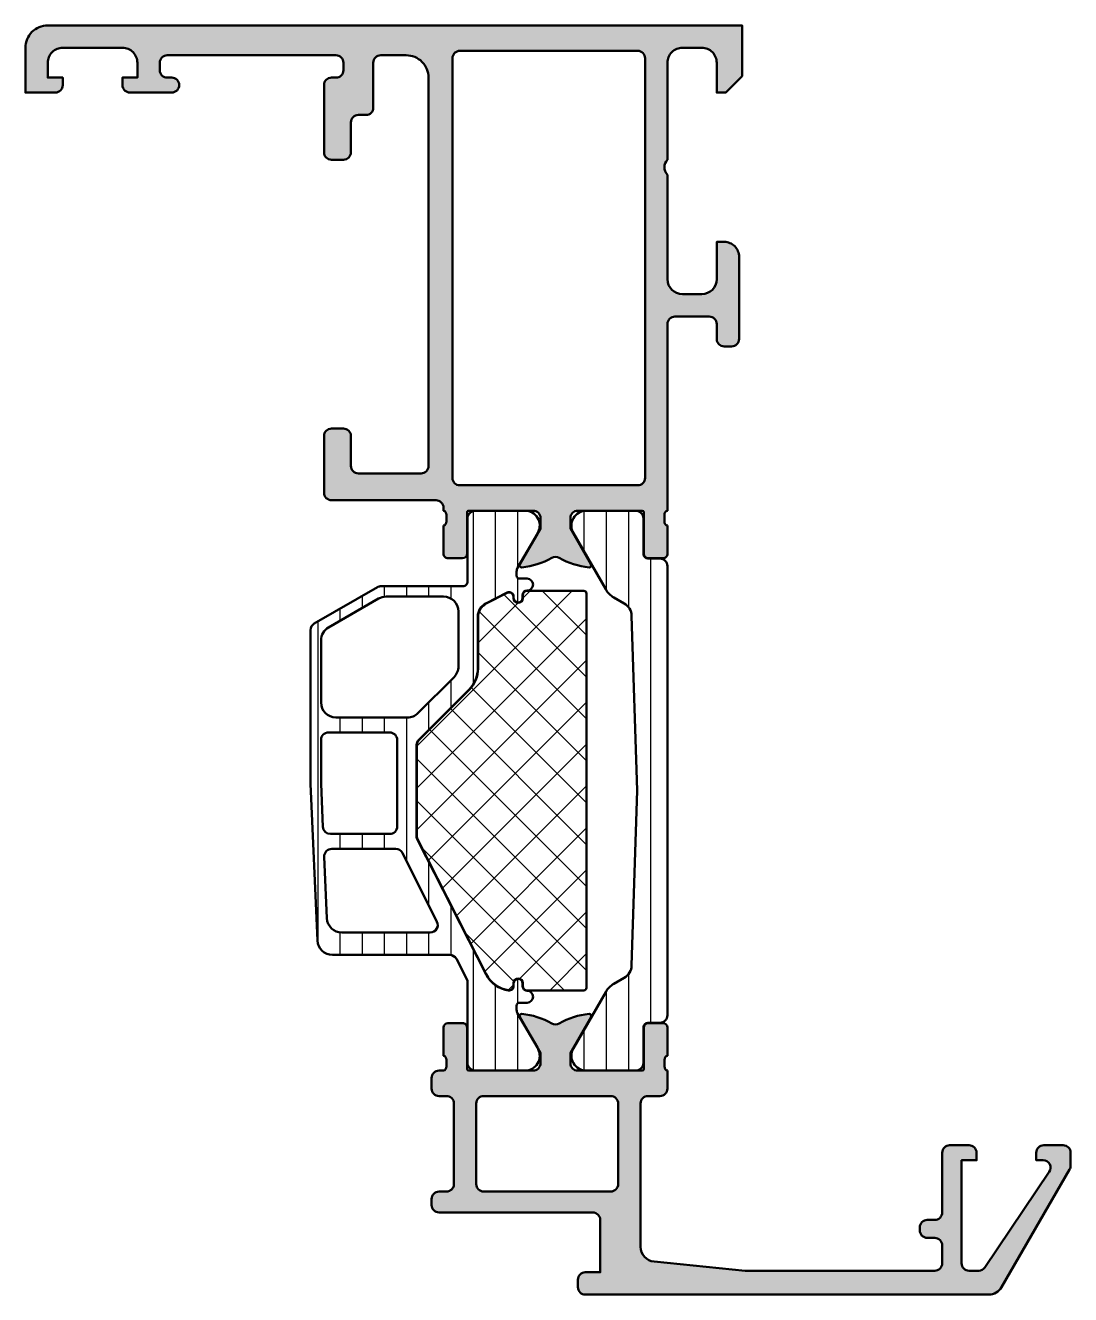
# Model space of a CAD drawing. Extents: x -30 to 40, y 10 to 95.
import ezdxf

# ---------------------------------------------------------------- set-up
doc = ezdxf.new("R2010")
doc.units = 0
for name, color, linetype, lineweight in [('0S-Alu contour', 7, 'Continuous', 50), ('0S-Alu hatch', 252, 'Continuous', 25), ('0S-Plastic contour', 254, 'Continuous', 50), ('0S-Plastic hatch', 253, 'Continuous', 25), ('0S-PT contour', 91, 'Continuous', 50), ('0S-PT hatch', 103, 'Continuous', 25)]:
    doc.layers.add(name, color=color, linetype=linetype, lineweight=lineweight)
pattern_1 = [(90, (0, 0), (-1.4859, 0), [])]

# ---------------------------------------------------------------- blocks, each defined once
blk = doc.blocks.new('357080__663EEDF9_EFBB_492A_9E53_BEB031A4C870_')
at = {"layer": '0S-Alu hatch'}
h = blk.add_hatch(color=256, dxfattribs=at)
edge = h.paths.add_edge_path()
edge.add_line((17.99993896484376, 91.60009765625), (18, 95))
edge.add_line((18, 95), (-28.49999999763713, 94.99990817913694))
edge.add_arc((-28.50008418910572, 93.49999237060553), 1.499915810894279, 89.99678394227956, 180.0032160576674)
edge.add_line((-29.99999999763713, 93.49990817913694), (-29.99999999763713, 90.49990817913692))
edge.add_line((-29.99999999763713, 90.49990817913692), (-27.99999999763713, 90.49990817913692))
edge.add_arc((-28.00009451804033, 91.00000269954015), 0.500094529335613, 270.0108291930736, 359.9891708069433)
edge.add_line((-27.49999999763713, 90.99990817913708), (-27.49999999763713, 91.49990817913694))
edge.add_line((-27.49999999763713, 91.49990817913694), (-28.49999999763713, 91.49990817913694))
edge.add_line((-28.49999999763713, 91.49990817913694), (-28.49999999763713, 92.49990817913694))
edge.add_ellipse((-27.50009450122691, 92.50000268272672), major_axis=(-0.9999055008761075, 0), ratio=1, start_angle=-90.00541516857982, end_angle=0.005415168572710627, ccw=False)
edge.add_line((-27.49999999763713, 93.49990817913694), (-23.49999999763713, 93.49990817913694))
edge.add_ellipse((-23.49988138163465, 92.50002679513942), major_axis=(-0.9998813910332309, 0), ratio=1, start_angle=179.9932029974838, end_angle=270.0067970025263, ccw=False)
edge.add_line((-22.49999999763713, 92.4999081791371), (-22.49999999763713, 91.49990817913694))
edge.add_line((-22.49999999763713, 91.49990817913694), (-23.49999999763713, 91.49990817913694))
edge.add_line((-23.49999999763713, 91.49990817913694), (-23.49999999763713, 90.99990817913694))
edge.add_arc((-22.99988527916594, 91.00002289760813), 0.5001147316285043, 180.0131427528586, 269.9868572472002)
edge.add_line((-22.99999999763713, 90.49990817913692), (-20.19998168709026, 90.49990817913692))
edge.add_arc((-20.19998168709026, 90.99990817913694), 0.5, 270, 450)
edge.add_line((-20.19998168709026, 91.49990817913694), (-20.49999999763713, 91.49990817913694))
edge.add_ellipse((-20.49988527916594, 92.00002289760813), major_axis=(-0.5001147316285043, 0), ratio=1, start_angle=0.013142752858698259, end_angle=89.98685724720019, ccw=False)
edge.add_line((-20.99999999763713, 91.99990817913691), (-20.99999999763713, 92.49990817913694))
edge.add_ellipse((-20.50015537842809, 92.5000635599279), major_axis=(-0.4998446433597374, 0), ratio=1, start_angle=-90.01781086143649, end_angle=0.01781086143569155, ccw=False)
edge.add_line((-20.49999999763713, 92.99990817913692), (-9.200042722246508, 92.99990817913692))
edge.add_ellipse((-9.199813215897677, 92.50013768548575), major_axis=(-0.4997705463485197, 0), ratio=1, start_angle=179.9736884341791, end_angle=270.02631156581293, ccw=False)
edge.add_line((-8.70004272224651, 92.49990817913687), (-8.700042722246508, 91.99990817913692))
edge.add_ellipse((-9.200063043081563, 91.99992849997199), major_axis=(-0.5000203212479751, 0), ratio=1, start_angle=90.00232850153418, end_angle=179.9976714983276, ccw=False)
edge.add_line((-9.200042722246508, 91.49990817913694), (-9.500061032793383, 91.49990817913694))
edge.add_arc((-9.500155439087322, 91.00006360533763), 0.4998445827146277, 89.9891784718262, 180.0178160688097)
edge.add_line((-9.999999997637135, 90.99990817913692), (-9.999999997637133, 86.49989292034788))
edge.add_arc((-9.500014155723434, 86.49988639149828), 0.4999858419563255, 179.9992518277727, 270.0016224431236)
edge.add_line((-9.499999997637133, 85.9999005497424), (-8.700042722246508, 85.9999005497424))
edge.add_arc((-8.700059217986293, 86.49991704579212), 0.5000164963218107, 270.0018902101767, 359.9972355189024)
edge.add_line((-8.2000427222465, 86.49989292034756), (-8.200042722246508, 88.49990817913694))
edge.add_ellipse((-7.700177704008837, 88.50004316089927), major_axis=(-0.4998650364626667, 0), ratio=1, start_angle=-90.01547194707081, end_angle=0.015471947081721282, ccw=False)
edge.add_line((-7.700042722246507, 88.99990817913694), (-7.200012204668382, 88.99990817913694))
edge.add_arc((-7.200032525503438, 89.49992849997199), 0.500020321247968, 270.0023285015342, 359.9976714983276)
edge.add_line((-6.700012204668389, 89.49990817913572), (-6.700012204668382, 92.49990817913694))
edge.add_ellipse((-6.200147186430712, 92.50004316089927), major_axis=(-0.4998650364626667, 0), ratio=1, start_angle=-90.01547194706922, end_angle=0.015471947081721282, ccw=False)
edge.add_line((-6.200012204668396, 92.99990817913692), (-4.499996182939867, 92.99990817913692))
edge.add_ellipse((-4.499899841345204, 91.5000045207316), major_axis=(-1.499903661499443, 0), ratio=1, start_angle=179.9963197858452, end_angle=270.0036802142106, ccw=False)
edge.add_line((-2.99999618293986, 91.49990817913837), (-2.999996182939867, 65.4999005497424))
edge.add_ellipse((-3.500022862970183, 65.49992722977272), major_axis=(-0.5000266807421027, 0), ratio=1, start_angle=90.00305714313657, end_angle=179.9969428567592, ccw=False)
edge.add_line((-3.499996182939867, 64.9999005497424), (-7.700042722246507, 64.9999005497424))
edge.add_ellipse((-7.700000722760563, 65.49994254922835), major_axis=(-0.500042001249753, 0), ratio=1, start_angle=0.004812382311115471, end_angle=89.99518761767382, ccw=False)
edge.add_line((-8.200042722246508, 65.49990054974253), (-8.200042722246508, 67.4999005497424))
edge.add_arc((-8.700022194578928, 67.49992107741), 0.4999794727538225, 359.9976476058527, 450.0023523940081)
edge.add_line((-8.700042722246508, 67.9999005497424), (-9.499999997637133, 67.9999005497424))
edge.add_arc((-9.500010317747673, 67.49991086985295), 0.4999896799959595, 89.99881737803445, 180.0011826222798)
edge.add_line((-9.999999997637126, 67.49990054974235), (-9.999999997637133, 63.69991275677366))
edge.add_arc((-9.50001031774768, 63.69990243666311), 0.4999896799959595, 179.9988173777201, 270.0011826219663)
edge.add_line((-9.499999997637133, 63.19991275677366), (-2.500171659829, 63.19991275677366))
edge.add_ellipse((-2.500158776199356, 62.69987223396504), major_axis=(-0.5000405229745924, 0), ratio=1, start_angle=179.9993980356912, end_angle=270.0014762355641, ccw=False)
edge.add_line((-2.000118253252361, 62.69986698040971), (-2.000118253252367, 62.49986240276975))
edge.add_ellipse((-2.078954699795417, 62.23234181077662), major_axis=(-0.2788950563274364, 0), ratio=1, start_angle=178.8354106259016, end_angle=253.5801235805065, ccw=False)
edge.add_line((-1.800117253252368, 62.22667340277824), (-1.800117253252352, 61.77307940277827))
edge.add_ellipse((-2.078985348895542, 61.7674187433012), major_axis=(-0.2789255417371719, 0), ratio=1, start_angle=106.42459455535499, end_angle=181.1628700728875, ccw=False)
edge.add_line((-2.000118253252367, 61.49987540277823), (-2.000118253252367, 59.61986440276977))
edge.add_arc((-1.700118253252341, 59.61986440276977), 0.3000000000000256, 180, 270.0000000000013)
edge.add_line((-1.700118253252334, 59.31986440276974), (-0.7201439342095739, 59.31986440276975))
edge.add_arc((-0.7201439342095739, 59.61986440276975), 0.3000000000000043, 270, 360)
edge.add_line((-0.4201439342095697, 59.61986440276975), (-0.4201439342095768, 62.37986240276975))
edge.add_ellipse((-0.3001439342095864, 62.37986240276975), major_axis=(-0.1199999999999903, 0), ratio=1, start_angle=269.9999999999932, end_angle=360, ccw=False)
edge.add_line((-0.3001439342095722, 62.49986240276975), (4.000000000000007, 62.50000000000006))
edge.add_ellipse((4.000000000000007, 62.00000000000006), major_axis=(-0.4999999999999929, 0), ratio=1, start_angle=180, end_angle=270, ccw=False)
edge.add_line((4.5, 62.00000000000006), (4.5, 61.30000000000006))
edge.add_line((4.5, 61.30000000000006), (3.121279662888746, 58.91177751240658))
edge.add_arc((3.238119784648304, 58.83811978464835), 0.1381197846483053, 147.7720668596313, 275.6225775507929)
edge.add_arc((2.761776758826165, 63.67660886184789), 5.000000000000038, 275.6225775507939, 299.8584382604829)
edge.add_ellipse((5.5, 58.90668921037623), major_axis=(-0.499999999999963, 0), ratio=1, start_angle=240.141561739518, end_angle=299.8584382604827, ccw=False)
edge.add_arc((8.238223241173811, 63.6766088618479), 5.000000000000035, 240.1415617395173, 264.3774224492063)
edge.add_arc((7.761880215351695, 58.83811978464836), 0.1381197846483097, 264.3774224492045, 392.2279331403675)
edge.add_line((7.878720337111259, 58.91177751240659), (6.5, 61.30000000000005))
edge.add_line((6.5, 61.30000000000005), (6.5, 62.00000000000006))
edge.add_ellipse((6.999992370605419, 62.00000000000005), major_axis=(-0.4999923706054191, 0), ratio=1, start_angle=270, end_angle=360, ccw=False)
edge.add_line((6.999992370605419, 62.49999237060547), (11.29996464580095, 62.49999237060547))
edge.add_ellipse((11.29996464580095, 62.37999237060549), major_axis=(-0.1199999999999903, 0), ratio=1, start_angle=180, end_angle=269.9999999999983, ccw=False)
edge.add_line((11.41996464580094, 62.37999237060549), (11.41996464580096, 59.61999437060548))
edge.add_arc((11.71996464580097, 59.61999437060548), 0.3000000000000149, 180, 270.0000000000007)
edge.add_line((11.71996464580097, 59.31999437060547), (12.69993896484372, 59.31999437060547))
edge.add_arc((12.69993896484373, 59.61999437060548), 0.3000000000000114, 269.999999999998, 360)
edge.add_line((12.99993896484374, 59.61999437060547), (12.99993896484374, 61.50000537061398))
edge.add_ellipse((13.07880606048691, 61.7675487111369), major_axis=(-0.2789255417371375, 0), ratio=1, start_angle=-1.1628700728896888, end_angle=73.57540544464428, ccw=False)
edge.add_line((12.79993796484375, 61.77320937061398), (12.79993796484375, 62.22680337061397))
edge.add_ellipse((13.07877541138681, 62.23247177861239), major_axis=(-0.2788950563274456, 0), ratio=1, start_angle=-73.58012358050138, end_angle=1.1645893741040823, ccw=False)
edge.add_line((12.99993896484373, 62.4999923706055), (12.99993896484383, 74.99987199467776))
edge.add_ellipse((13.50003348524692, 74.99996651475323), major_axis=(-0.5000945293354375, 0), ratio=1, start_angle=-89.98917080692809, end_angle=0.010829155564124449, ccw=False)
edge.add_line((13.49993896484373, 75.50006103515625), (15.79986572265626, 75.50006103515625))
edge.add_ellipse((15.79984366367664, 75.00000845632081), major_axis=(-0.5000525793219842, 0), ratio=1, start_angle=180.0060244572297, end_angle=269.9974724929235, ccw=False)
edge.add_line((16.29989624023438, 75.0000610351564), (16.29986572265625, 74.00006103515625))
edge.add_arc((16.79991445843025, 74.00010977093024), 0.5000487381489384, 180.0055841639549, 269.9944158359933)
edge.add_line((16.79986572265626, 73.50006103515625), (17.29986572265623, 73.50006103515625))
edge.add_arc((17.29988878603854, 74.00003797177396), 0.4999769371496575, 269.9973570091541, 360.0026429908802)
edge.add_line((17.79986572265626, 74.00006103515658), (17.79986572265626, 79.5))
edge.add_arc((16.80013249338034, 79.50026675630434), 0.9997332648648676, 359.984711911533, 450.0117909248692)
edge.add_line((16.79992675781252, 80.5), (16.29992675781251, 80.5))
edge.add_line((16.29992675781251, 80.5), (16.29992675781251, 78))
edge.add_ellipse((15.29976448480173, 78.00016227301077), major_axis=(-1.000162286174901, 0), ratio=1, start_angle=90.00929605006701, end_angle=179.9907039499392, ccw=False)
edge.add_line((15.29992675781251, 77), (13.99993896484376, 77))
edge.add_ellipse((14.00010123785454, 78.00016227301077), major_axis=(-1.000162286174901, 0), ratio=1, start_angle=0.009296050060981997, end_angle=89.9907039499331, ccw=False)
edge.add_line((12.99993896484376, 78.0000000000001), (12.99993896484376, 85))
edge.add_ellipse((13.52497284704097, 85.5), major_axis=(-0.7250245357607407, 0), ratio=1, start_angle=-43.6009723698927, end_angle=43.6009723698927, ccw=False)
edge.add_line((12.99993896484376, 86), (12.99993896484376, 92.50000000000001))
edge.add_ellipse((13.99982034884127, 92.50011861600247), major_axis=(-0.9998813910332238, 0), ratio=1, start_angle=-90.0067970025271, end_angle=0.006797002516407247, ccw=False)
edge.add_line((13.99993896484376, 93.49999999999999), (15.29992675781252, 93.49999999999999))
edge.add_ellipse((15.300045373815, 92.5001186160025), major_axis=(-0.9998813910332167, 0), ratio=1, start_angle=179.9932029974838, end_angle=270.0067970025261, ccw=False)
edge.add_line((16.2999267578125, 92.50000000000018), (16.2999267578125, 90.5))
edge.add_line((16.2999267578125, 90.5), (16.89996337890627, 90.5))
edge.add_line((16.89996337890627, 90.5), (17.99993896484376, 91.60009765625))
edge = h.paths.add_edge_path()
edge.add_ellipse((-0.8999058785311645, 64.7000885104011), major_axis=(-0.5001147316285183, 0), ratio=1, start_angle=0.013142752803219082, end_angle=89.98685724720019, ccw=False)
edge.add_line((-1.400020597002367, 64.6999737919299), (-1.40002059700236, 92.79986545452768))
edge.add_ellipse((-0.9001555787646893, 92.80000043628989), major_axis=(-0.4998650364626666, 0), ratio=1, start_angle=-90.01547194707081, end_angle=0.015471947058188107, ccw=False)
edge.add_line((-0.90002059700236, 93.29986545452756), (10.99996948242188, 93.29995727539062))
edge.add_ellipse((11.00010446418419, 92.80009225715295), major_axis=(-0.4998650364626667, 0), ratio=1, start_angle=179.9845280529183, end_angle=270.01547194706916, ccw=False)
edge.add_line((11.49996948242187, 92.79995727539062), (11.49996948242187, 64.70006561279345))
edge.add_ellipse((10.99991592827435, 64.70011916975257), major_axis=(-0.5000535570155663, 0), ratio=1, start_angle=89.99914283136297, end_angle=179.9938634818548, ccw=False)
edge.add_line((10.99990844726563, 64.20006561279295), (-0.90002059700236, 64.19997379192989))
at = {"layer": '0S-Alu contour', "color": 7}
for points in [[(17.99993896484376, 91.60009765625), (18, 95), (-28.49999999763713, 94.99990817913694)], [(-29.99999999763713, 93.49990817913694), (-29.99999999763713, 90.49990817913692), (-27.99999999763713, 90.49990817913692)], [(-27.49999999763713, 93.49990817913694), (-23.49999999763713, 93.49990817913694)], [(-20.49999999763713, 92.99990817913692), (-9.200042722246508, 92.99990817913692)], [(-6.200012204668396, 92.99990817913692), (-4.499996182939867, 92.99990817913692)], [(-1.400020597002367, 64.6999737919299), (-1.40002059700236, 92.79986545452768)], [(-0.90002059700236, 93.29986545452756), (10.99996948242188, 93.29995727539062)], [(11.49996948242187, 92.79995727539062), (11.49996948242187, 64.70006561279345)], [(13.99993896484376, 93.49999999999999), (15.29992675781252, 93.49999999999999)], [(-27.49999999763713, 90.99990817913708), (-27.49999999763713, 91.49990817913694), (-28.49999999763713, 91.49990817913694), (-28.49999999763713, 92.49990817913694)], [(-22.49999999763713, 92.4999081791371), (-22.49999999763713, 91.49990817913694), (-23.49999999763713, 91.49990817913694), (-23.49999999763713, 90.99990817913694)], [(-20.99999999763713, 91.99990817913691), (-20.99999999763713, 92.49990817913694)], [(-8.70004272224651, 92.49990817913687), (-8.700042722246508, 91.99990817913692)], [(-6.700012204668389, 89.49990817913572), (-6.700012204668382, 92.49990817913694)], [(12.99993896484376, 86), (12.99993896484376, 92.50000000000001)], [(16.2999267578125, 92.50000000000018), (16.2999267578125, 90.5), (16.89996337890627, 90.5), (17.99993896484376, 91.60009765625)], [(-20.19998168709026, 91.49990817913694), (-20.49999999763713, 91.49990817913694)], [(-9.999999997637135, 90.99990817913692), (-9.999999997637133, 86.49989292034788)], [(-9.200042722246508, 91.49990817913694), (-9.500061032793383, 91.49990817913694)], [(-2.99999618293986, 91.49990817913837), (-2.999996182939867, 65.4999005497424)], [(-22.99999999763713, 90.49990817913692), (-20.19998168709026, 90.49990817913692)], [(-8.2000427222465, 86.49989292034756), (-8.200042722246508, 88.49990817913694)], [(-7.700042722246507, 88.99990817913694), (-7.200012204668382, 88.99990817913694)], [(-9.499999997637133, 85.9999005497424), (-8.700042722246508, 85.9999005497424)], [(12.99993896484376, 78.0000000000001), (12.99993896484376, 85)], [(16.79992675781252, 80.5), (16.29992675781251, 80.5), (16.29992675781251, 78)], [(17.79986572265626, 74.00006103515658), (17.79986572265626, 79.5)], [(15.29992675781251, 77), (13.99993896484376, 77)], [(12.99993896484373, 62.4999923706055), (12.99993896484383, 74.99987199467776)], [(13.49993896484373, 75.50006103515625), (15.79986572265626, 75.50006103515625)], [(16.29989624023438, 75.0000610351564), (16.29986572265625, 74.00006103515625)], [(16.79986572265626, 73.50006103515625), (17.29986572265623, 73.50006103515625)], [(-9.999999997637126, 67.49990054974235), (-9.999999997637133, 63.69991275677366)], [(-8.700042722246508, 67.9999005497424), (-9.499999997637133, 67.9999005497424)], [(-8.200042722246508, 65.49990054974253), (-8.200042722246508, 67.4999005497424)], [(-3.499996182939867, 64.9999005497424), (-7.700042722246507, 64.9999005497424)], [(10.99990844726563, 64.20006561279295), (-0.90002059700236, 64.19997379192989)], [(-9.499999997637133, 63.19991275677366), (-2.500171659829, 63.19991275677366)], [(-2.000118253252361, 62.69986698040971), (-2.000118253252367, 62.49986240276975)], [(-1.800117253252368, 62.22667340277824), (-1.800117253252352, 61.77307940277827)], [(-0.4201439342095697, 59.61986440276975), (-0.4201439342095768, 62.37986240276975)], [(-0.3001439342095722, 62.49986240276975), (4.000000000000007, 62.50000000000006)], [(6.999992370605419, 62.49999237060547), (11.29996464580095, 62.49999237060547)], [(11.41996464580094, 62.37999237060549), (11.41996464580096, 59.61999437060548)], [(12.79993796484375, 61.77320937061398), (12.79993796484375, 62.22680337061397)], [(-2.000118253252367, 61.49987540277823), (-2.000118253252367, 59.61986440276977)], [(4.5, 62.00000000000006), (4.5, 61.30000000000006), (3.121279662888746, 58.91177751240658)], [(7.878720337111259, 58.91177751240659), (6.5, 61.30000000000005), (6.5, 62.00000000000006)], [(12.99993896484374, 59.61999437060547), (12.99993896484374, 61.50000537061398)], [(-1.700118253252334, 59.31986440276974), (-0.7201439342095739, 59.31986440276975)], [(11.71996464580097, 59.31999437060547), (12.69993896484372, 59.31999437060547)]]:
    blk.add_lwpolyline(points, dxfattribs=at)
for centre, radius, start, end in [((-28.50008418910572, 93.49999237060553), 1.499915810894279, 89.99678394227956, 180.0032160576674), ((-28.00009451804033, 91.00000269954015), 0.500094529335613, 270.0108291930736, 359.9891708069433), ((-22.99988527916594, 91.00002289760813), 0.5001147316285043, 180.0131427528586, 269.9868572472002), ((-20.19998168709026, 90.99990817913694), 0.5, 270, 90), ((-9.500155439087322, 91.00006360533763), 0.4998445827146277, 89.9891784718262, 180.0178160688097), ((-7.200032525503438, 89.49992849997199), 0.500020321247968, 270.0023285015342, 359.9976714983276), ((-9.500014155723434, 86.49988639149828), 0.4999858419563255, 179.9992518277727, 270.0016224431236), ((-8.700059217986293, 86.49991704579212), 0.5000164963218107, 270.0018902101767, 359.9972355189024), ((16.80013249338034, 79.50026675630434), 0.9997332648648676, 359.984711911533, 90.0117909248692), ((16.79991445843025, 74.00010977093024), 0.5000487381489384, 180.0055841639549, 269.9944158359933), ((17.29988878603854, 74.00003797177396), 0.4999769371496575, 269.9973570091541, 0.002642990880182), ((-9.500010317747673, 67.49991086985295), 0.4999896799959595, 89.99881737803445, 180.0011826222798), ((-8.700022194578928, 67.49992107741), 0.4999794727538225, 359.9976476058527, 90.00235239400817), ((-9.50001031774768, 63.69990243666311), 0.4999896799959595, 179.9988173777201, 270.0011826219663), ((-1.700118253252341, 59.61986440276977), 0.3000000000000256, 180, 270.0000000000013), ((-0.7201439342095739, 59.61986440276975), 0.3000000000000043, 270, 0), ((11.71996464580097, 59.61999437060548), 0.3000000000000149, 180, 270.0000000000007), ((12.69993896484373, 59.61999437060548), 0.3000000000000114, 269.999999999998, 0), ((3.238119784648304, 58.83811978464835), 0.1381197846483053, 147.7720668596313, 275.6225775507929), ((2.761776758826165, 63.67660886184789), 5.000000000000038, 275.6225775507939, 299.8584382604829), ((8.238223241173811, 63.6766088618479), 5.000000000000035, 240.1415617395173, 264.3774224492063), ((7.761880215351695, 58.83811978464836), 0.1381197846483097, 264.3774224492045, 32.22793314036752)]:
    blk.add_arc(centre, radius, start, end, dxfattribs=at)
at = {"layer": '0S-Alu contour', "color": 7, "extrusion": (0, 0, -1)}
for centre, radius, start, end in [((27.50009450122691, 92.50000268272672), 0.9999055008761075, 359.9945848314273, 90.00541516857989), ((23.49988138163465, 92.50002679513942), 0.9998813910332311, 89.9932029974737, 180.0067970025163), ((20.50015537842809, 92.5000635599279), 0.4998446433597374, 359.9821891385643, 90.01781086143647), ((9.199813215897677, 92.50013768548575), 0.4997705463485197, 89.97368843418705, 180.026311565821), ((6.200147186430712, 92.50004316089927), 0.4998650364626667, 359.9845280529183, 90.01547194706917), ((4.499899841345204, 91.5000045207316), 1.499903661499443, 89.99631978578942, 180.0036802141548), ((0.9001555787646893, 92.80000043628989), 0.4998650364626667, 359.9845280529418, 90.01547194707081), ((-11.00010446418419, 92.80009225715295), 0.4998650364626667, 89.98452805293083, 180.0154719470817), ((-13.99982034884127, 92.50011861600247), 0.9998813910332239, 359.9932029974836, 90.0067970025271), ((-15.300045373815, 92.5001186160025), 0.9998813910332168, 89.9932029974739, 180.0067970025163), ((20.49988527916594, 92.00002289760813), 0.5001147316285043, 270.0131427527998, 359.9868572471413), ((9.200063043081563, 91.99992849997199), 0.5000203212479751, 180.0023285016724, 269.9976714984658), ((7.700177704008837, 88.50004316089927), 0.4998650364626667, 359.9845280529183, 90.01547194707081), ((-13.52497284704097, 85.5), 0.7250245357607407, 316.3990276301073, 43.60097236989269), ((-14.00010123785454, 78.00016227301077), 1.000162286174901, 270.0092960500669, 359.990703949939), ((-15.29976448480173, 78.00016227301077), 1.000162286174901, 180.0092960500609, 269.990703949933), ((-13.50003348524692, 74.99996651475323), 0.5000945293354375, 359.9891708444359, 89.98917080692812), ((-15.79984366367664, 75.00000845632081), 0.5000525793219842, 90.00252750707645, 179.9939755427703), ((7.700000722760563, 65.49994254922835), 0.500042001249753, 270.0048123823262, 359.9951876176889), ((3.500022862970183, 65.49992722977272), 0.5000266807421027, 180.0030571432409, 269.9969428568634), ((0.8999058785311645, 64.7000885104011), 0.5001147316285183, 270.0131427527998, 359.9868572471968), ((-10.99991592827435, 64.70011916975257), 0.5000535570155663, 180.0061365181453, 270.000857168637), ((2.500158776199356, 62.69987223396504), 0.5000405229745924, 89.99852376443592, 180.0006019643089), ((2.078954699795417, 62.23234181077662), 0.2788950563274364, 106.4198764194935, 181.1645893740985), ((0.3001439342095864, 62.37986240276975), 0.1199999999999903, 0, 90.0000000000068), ((-4.000000000000007, 62.00000000000006), 0.4999999999999929, 90, 180), ((-6.999992370605419, 62.00000000000005), 0.4999923706054191, 0, 90), ((-11.29996464580095, 62.37999237060549), 0.1199999999999903, 90.0000000000017, 180), ((-13.07877541138681, 62.23247177861239), 0.2788950563274456, 358.8354106258959, 73.58012358050156), ((2.078985348895542, 61.7674187433012), 0.2789255417371719, 178.8371299271125, 253.575405444645), ((-13.07880606048691, 61.7675487111369), 0.2789255417371375, 286.4245945553557, 1.162870072889672), ((-5.5, 58.90668921037623), 0.499999999999963, 60.14156173951727, 119.858438260482)]:
    blk.add_arc(centre, radius, start, end, dxfattribs=at)
blk = doc.blocks.new('357010__941BBC19_8285_4D33_B949_28603EFFC6F2_')
at = {"layer": '0S-Alu hatch'}
h = blk.add_hatch(color=256, dxfattribs=at)
edge = h.paths.add_edge_path()
edge.add_ellipse((-1.7999898032567, 17.40005390802865), major_axis=(-0.5000203212478828, 0), ratio=1, start_angle=90.00232850153498, end_angle=179.9976714983276, ccw=False)
edge.add_line((-1.799969482421637, 16.90003358719369), (-2.299987792968764, 16.90003358719371))
edge.add_arc((-2.299873074497469, 16.39991886872267), 0.5001147316283513, 90.01314275281119, 179.9868572471968)
edge.add_line((-2.799987792968511, 16.40003358719378), (-2.799987792968607, 16.00000917313124))
edge.add_arc((-2.299873074497391, 16.0001238916024), 0.5001147316285254, 180.0131427528032, 269.9868572471953)
edge.add_line((-2.299987792968629, 15.50000917313119), (8.000000000000126, 15.50000917313125))
edge.add_ellipse((7.999999832762057, 15.00000900589331), major_axis=(-0.5000001672379706, 0), ratio=1, start_angle=180.0000191671709, end_angle=269.9999808359352, ccw=False)
edge.add_line((8.5, 15.00000917315848), (8.500000000000238, 11.50000905392193))
edge.add_line((8.500000000000238, 11.50000905392193), (7.500000000000142, 11.50000905392193))
edge.add_arc((7.500114718492028, 10.99989433541634), 0.500114731662908, 90.01314275516937, 179.9868504146385)
edge.add_line((7.000000000000112, 11.00000911352657), (7.000000000000255, 10.4999999999999))
edge.add_arc((7.500000000000255, 10.5), 0.5, 180, 270.0000000000008)
edge.add_line((7.500000000000262, 10), (34.51516230869372, 10))
edge.add_arc((34.51516230869372, 11), 1, 270, 330.0000000000003)
edge.add_line((35.38118771247816, 10.5), (39.93301270189221, 18.3839921488269))
edge.add_arc((39.49999999999998, 18.63399214882693), 0.5000000000000209, 329.9999999999986, 360)
edge.add_line((40, 18.63399214882693), (40, 19.50001755261138))
edge.add_arc((39.49988893498797, 19.49990648759932), 0.5001110773447327, 0.0127242862475983, 89.9872757137696)
edge.add_line((39.50000000000003, 20.00001755261135), (38.19999976158141, 20.00002518200592))
edge.add_arc((38.20012636111602, 19.49989858247132), 0.5001266155579773, 90.01450356544385, 179.985496434536)
edge.add_line((37.69999976158143, 19.5000251820061), (37.69999999999999, 19.00002518200591))
edge.add_line((37.69999999999999, 19.00002518200591), (38.15963058617074, 19.00002768697078))
edge.add_ellipse((38.15963331086043, 18.50002768697821), major_axis=(-0.4999999999999881, 0), ratio=1, start_angle=146.0000000000031, end_angle=270.000312226439, ccw=False)
edge.add_line((38.57415209713796, 18.22043123524287), (34.25727891424381, 11.82040354826459))
edge.add_ellipse((33.84276012796629, 12.09999999999996), major_axis=(-0.4999999999999938, 0), ratio=1, start_angle=90.0000000000008, end_angle=146.0000000000007, ccw=False)
edge.add_line((33.84276012796629, 11.59999999999996), (33.19999952316283, 11.59999999999996))
edge.add_ellipse((33.19999952316283, 12.09999999999996), major_axis=(-0.5, 0), ratio=1, start_angle=0, end_angle=90, ccw=False)
edge.add_line((32.69999952316283, 12.09999999999996), (32.69999952316283, 19.00003281140044))
edge.add_line((32.69999952316283, 19.00003281140044), (33.69999999999999, 19.00003281140044))
edge.add_line((33.69999999999999, 19.00003281140044), (33.69999952316283, 19.50003281140044))
edge.add_arc((33.20001632405638, 19.500049612294), 0.499983199388732, 359.9980746948052, 450.001925305276)
edge.add_line((33.19999952316285, 20.00003281140045), (31.89999443689983, 20.00001958706485))
edge.add_arc((31.89999952316285, 19.50001958709071), 0.5000000000000135, 90.00058284280946, 180)
edge.add_line((31.39999952316284, 19.50001958709071), (31.3999995231628, 15.50003223253827))
edge.add_ellipse((30.89999952316285, 15.50003223253825), major_axis=(-0.4999999999999574, 0), ratio=1, start_angle=89.99176985713979, end_angle=180, ccw=False)
edge.add_line((30.89992770161769, 15.00003223769663), (30.400071344708, 15.00010407741746))
edge.add_arc((30.39999952316284, 14.50010408257577), 0.5000000000000197, 89.99176985714065, 180)
edge.add_line((29.89999952316282, 14.50010408257577), (29.89999952316281, 14.30003457070762))
edge.add_arc((30.39999952316282, 14.30003457070762), 0.5000000000000036, 180, 270.0000000000004)
edge.add_line((30.39999952316282, 13.80003457070762), (30.89999952316282, 13.80003457070762))
edge.add_ellipse((30.89999952316282, 13.30003457070762), major_axis=(-0.4999999999999983, 0), ratio=1, start_angle=180, end_angle=270, ccw=False)
edge.add_line((31.39999952316282, 13.30003457070762), (31.39999952316276, 12.09999999999997))
edge.add_ellipse((30.89999952316272, 12.09999999999998), major_axis=(-0.5000000000000356, 0), ratio=1, start_angle=90.0000000000008, end_angle=180, ccw=False)
edge.add_line((30.89999952316273, 11.59999999999994), (18.20009077759615, 11.59999999999993))
edge.add_line((18.20009077759615, 11.59999999999993), (12.10049743652368, 12.20995962021374))
edge.add_ellipse((12.20000032875127, 13.20499722349364), major_axis=(-1.000000328751271, 0), ratio=1, start_angle=-2.6998692987945105e-06, end_angle=84.2894563541301, ccw=False)
edge.add_line((11.2, 13.20499717637201), (11.2, 22.79999999999995))
edge.add_ellipse((11.7, 22.79999999999995), major_axis=(-0.4999999999999965, 0), ratio=1, start_angle=270.0000000000008, end_angle=360, ccw=False)
edge.add_line((11.69999999999999, 23.29999999999994), (12.50000000000001, 23.29999999999995))
edge.add_arc((12.50000000000001, 23.79999999999995), 0.5, 270, 360)
edge.add_line((13, 23.79999999999995), (13, 25))
edge.add_ellipse((13.07883644654306, 25.26752059199312), major_axis=(-0.2788950563274408, 0), ratio=1, start_angle=-1.16458937409908, end_angle=73.58012358050598, ccw=False)
edge.add_line((12.799999, 25.2731889999915), (12.799999, 25.7267829999915))
edge.add_ellipse((13.07886709564317, 25.73244365946857), major_axis=(-0.2789255417371471, 0), ratio=1, start_angle=-73.57540544464467, end_angle=1.1628700728880972, ccw=False)
edge.add_line((13, 25.9999869999915), (13, 27.87999800000001))
edge.add_arc((12.70000000000001, 27.87999800000001), 0.2999999999999936, 0, 90)
edge.add_line((12.70000000000001, 28.179998), (11.7200256809572, 28.17999800000002))
edge.add_arc((11.7200256809572, 27.87999800000001), 0.3000000000000007, 90, 180)
edge.add_line((11.4200256809572, 27.87999800000001), (11.42002568095722, 25.12000000000002))
edge.add_ellipse((11.30002568095719, 25.12000000000002), major_axis=(-0.1200000000000223, 0), ratio=1, start_angle=90, end_angle=180, ccw=False)
edge.add_line((11.30002568095719, 25), (6.999999999999992, 25))
edge.add_ellipse((6.999999999999992, 25.49999999999999), major_axis=(-0.4999999999999858, 0), ratio=1, start_angle=0, end_angle=90, ccw=False)
edge.add_line((6.500000000000007, 25.49999999999999), (6.500000000000014, 26.19999999999999))
edge.add_line((6.500000000000014, 26.19999999999999), (7.881495457622364, 28.59282032302756))
edge.add_arc((7.761880215351695, 28.66188021535171), 0.1381197846483017, 330.000000000003, 455.6225775507925)
edge.add_arc((8.238223241173817, 23.82339113815223), 4.999999999999973, 95.62257755079376, 119.8582549736608)
edge.add_ellipse((5.500015258789133, 28.59331954906201), major_axis=(-0.4999999999999868, 0), ratio=1, start_angle=60.14174502633978, end_angle=119.8582549736602, ccw=False)
edge.add_arc((2.761807276404418, 23.82339113815213), 5.000000000000066, 60.1417450263394, 84.37742244920618)
edge.add_arc((3.238150302226543, 28.66188021535171), 0.1381197846483027, 84.37742244920398, 209.9999999999984)
edge.add_line((3.118535059955875, 28.59282032302756), (4.500030517578231, 26.20000000000001))
edge.add_line((4.500030517578231, 26.20000000000001), (4.500030517578231, 25.5))
edge.add_ellipse((4.000030517578245, 25.5), major_axis=(-0.4999999999999858, 0), ratio=1, start_angle=89.9999999999992, end_angle=180, ccw=False)
edge.add_line((4.000030517578238, 25.00000000000002), (-0.2999951633789735, 25.00000000000001))
edge.add_ellipse((-0.2999951633789664, 25.12000000000001), major_axis=(-0.120000000000001, 0), ratio=1, start_angle=0, end_angle=89.9999999999967, ccw=False)
edge.add_line((-0.4199951633789674, 25.12000000000001), (-0.419995163378971, 27.87999800000001))
edge.add_arc((-0.7199951633789752, 27.87999800000001), 0.3000000000000043, 0, 90.00000000000134)
edge.add_line((-0.7199951633789822, 28.17999800000001), (-1.699969482421764, 28.17999800000001))
edge.add_arc((-1.699969482421764, 27.87999800000001), 0.3000000000000007, 90, 180)
edge.add_line((-1.999969482421764, 27.87999800000001), (-1.999969482421754, 25.99998699999151))
edge.add_ellipse((-2.07883657806493, 25.73244365946858), major_axis=(-0.2789255417371497, 0), ratio=1, start_angle=178.8371299271117, end_angle=253.5754054446436, ccw=False)
edge.add_line((-1.799968482421762, 25.72678299999151), (-1.79996848242176, 25.27318899999149))
edge.add_ellipse((-2.078805928964797, 25.2675205919931), major_axis=(-0.2788950563274239, 0), ratio=1, start_angle=106.419876419496, end_angle=181.1645893740998, ccw=False)
edge.add_line((-1.999969482421738, 25), (-2.299969482421751, 25))
edge.add_arc((-2.299969482421772, 24.50000000000001), 0.4999999999999894, 89.99999999999756, 180)
edge.add_line((-2.799969482421762, 24.50000000000001), (-2.799969482421737, 23.79999999999999))
edge.add_arc((-2.299969482421772, 23.79999999999998), 0.4999999999999645, 180, 270)
edge.add_line((-2.299969482421772, 23.30000000000001), (-1.799969482421758, 23.3))
edge.add_ellipse((-1.799969482421744, 22.8), major_axis=(-0.5000000000000071, 0), ratio=1, start_angle=180, end_angle=270.00000000000165, ccw=False)
edge.add_line((-1.299969482421737, 22.8), (-1.299969482421737, 17.40003358719365))
edge = h.paths.add_edge_path()
edge.add_ellipse((0.7000305175782487, 17.40000917313124), major_axis=(-0.4999999999999929, 0), ratio=1, start_angle=0, end_angle=89.9999999999992, ccw=False)
edge.add_line((0.2000305175782557, 17.40000917313125), (0.2000305175782557, 22.80000000000001))
edge.add_ellipse((0.7000305175782559, 22.80000000000001), major_axis=(-0.5, 0), ratio=1, start_angle=270, end_angle=360, ccw=False)
edge.add_line((0.7000305175782559, 23.3), (9.200000000000003, 23.3))
edge.add_ellipse((9.200000000000008, 22.80000000000001), major_axis=(-0.5, 0), ratio=1, start_angle=180, end_angle=270.0000000000008, ccw=False)
edge.add_line((9.700000000000008, 22.80000000000001), (9.700000000000003, 17.40000917313124))
edge.add_ellipse((9.200000000000003, 17.40000917313124), major_axis=(-0.5, 0), ratio=1, start_angle=90, end_angle=180, ccw=False)
edge.add_line((9.200000000000003, 16.90000917313124), (0.7000305175782416, 16.90000917313124))
at = {"layer": '0S-Alu contour', "color": 7}
for points in [[(-0.7199951633789822, 28.17999800000001), (-1.699969482421764, 28.17999800000001)], [(3.118535059955875, 28.59282032302756), (4.500030517578231, 26.20000000000001), (4.500030517578231, 25.5)], [(6.500000000000007, 25.49999999999999), (6.500000000000014, 26.19999999999999), (7.881495457622364, 28.59282032302756)], [(12.70000000000001, 28.179998), (11.7200256809572, 28.17999800000002)], [(-1.999969482421764, 27.87999800000001), (-1.999969482421754, 25.99998699999151)], [(-0.4199951633789674, 25.12000000000001), (-0.419995163378971, 27.87999800000001)], [(11.4200256809572, 27.87999800000001), (11.42002568095722, 25.12000000000002)], [(13, 25.9999869999915), (13, 27.87999800000001)], [(-1.799968482421762, 25.72678299999151), (-1.79996848242176, 25.27318899999149)], [(12.799999, 25.2731889999915), (12.799999, 25.7267829999915)], [(-1.999969482421738, 25), (-2.299969482421751, 25)], [(4.000030517578238, 25.00000000000002), (-0.2999951633789735, 25.00000000000001)], [(11.30002568095719, 25), (6.999999999999992, 25)], [(13, 23.79999999999995), (13, 25)], [(-2.799969482421762, 24.50000000000001), (-2.799969482421737, 23.79999999999999)], [(-2.299969482421772, 23.30000000000001), (-1.799969482421758, 23.3)], [(0.7000305175782559, 23.3), (9.200000000000003, 23.3)], [(11.69999999999999, 23.29999999999994), (12.50000000000001, 23.29999999999995)], [(-1.299969482421737, 22.8), (-1.299969482421737, 17.40003358719365)], [(0.2000305175782557, 17.40000917313125), (0.2000305175782557, 22.80000000000001)], [(9.700000000000008, 22.80000000000001), (9.700000000000003, 17.40000917313124)], [(11.2, 13.20499717637201), (11.2, 22.79999999999995)], [(33.19999952316285, 20.00003281140045), (31.89999443689983, 20.00001958706485)], [(39.50000000000003, 20.00001755261135), (38.19999976158141, 20.00002518200592)], [(31.39999952316284, 19.50001958709071), (31.3999995231628, 15.50003223253827)], [(32.69999952316283, 12.09999999999996), (32.69999952316283, 19.00003281140044), (33.69999999999999, 19.00003281140044), (33.69999952316283, 19.50003281140044)], [(37.69999976158143, 19.5000251820061), (37.69999999999999, 19.00002518200591), (38.15963058617074, 19.00002768697078)], [(40, 18.63399214882693), (40, 19.50001755261138)], [(38.57415209713796, 18.22043123524287), (34.25727891424381, 11.82040354826459)], [(35.38118771247816, 10.5), (39.93301270189221, 18.3839921488269)], [(-2.799987792968511, 16.40003358719378), (-2.799987792968607, 16.00000917313124)], [(-1.799969482421637, 16.90003358719369), (-2.299987792968764, 16.90003358719371)], [(9.200000000000003, 16.90000917313124), (0.7000305175782416, 16.90000917313124)], [(-2.299987792968629, 15.50000917313119), (8.000000000000126, 15.50000917313125)], [(8.5, 15.00000917315848), (8.500000000000238, 11.50000905392193), (7.500000000000142, 11.50000905392193)], [(29.89999952316282, 14.50010408257577), (29.89999952316281, 14.30003457070762)], [(30.89992770161769, 15.00003223769663), (30.400071344708, 15.00010407741746)], [(30.39999952316282, 13.80003457070762), (30.89999952316282, 13.80003457070762)], [(31.39999952316282, 13.30003457070762), (31.39999952316276, 12.09999999999997)], [(30.89999952316273, 11.59999999999994), (18.20009077759615, 11.59999999999993), (12.10049743652368, 12.20995962021374)], [(33.84276012796629, 11.59999999999996), (33.19999952316283, 11.59999999999996)], [(7.000000000000112, 11.00000911352657), (7.000000000000255, 10.4999999999999)], [(7.500000000000262, 10), (34.51516230869372, 10)]]:
    blk.add_lwpolyline(points, dxfattribs=at)
for centre, radius, start, end in [((-1.699969482421764, 27.87999800000001), 0.3000000000000007, 90, 180), ((-0.7199951633789752, 27.87999800000001), 0.3000000000000043, 0, 90.00000000000134), ((3.238150302226543, 28.66188021535171), 0.1381197846483027, 84.37742244920398, 209.9999999999984), ((2.761807276404418, 23.82339113815213), 5.000000000000066, 60.1417450263394, 84.37742244920618), ((8.238223241173817, 23.82339113815223), 4.999999999999973, 95.62257755079376, 119.8582549736608), ((7.761880215351695, 28.66188021535171), 0.1381197846483017, 330.000000000003, 95.62257755079256), ((11.7200256809572, 27.87999800000001), 0.3000000000000007, 90, 180), ((12.70000000000001, 27.87999800000001), 0.2999999999999936, 0, 90), ((-2.299969482421772, 24.50000000000001), 0.4999999999999894, 89.99999999999756, 180), ((-2.299969482421772, 23.79999999999998), 0.4999999999999645, 180, 270), ((12.50000000000001, 23.79999999999995), 0.5, 270, 0), ((31.89999952316285, 19.50001958709071), 0.5000000000000135, 90.00058284280946, 180), ((33.20001632405638, 19.500049612294), 0.499983199388732, 359.9980746948052, 90.00192530527598), ((38.20012636111602, 19.49989858247132), 0.5001266155579773, 90.01450356544385, 179.985496434536), ((39.49988893498797, 19.49990648759932), 0.5001110773447327, 0.0127242862475983, 89.9872757137696), ((39.49999999999998, 18.63399214882693), 0.5000000000000209, 329.9999999999986, 0), ((-2.299873074497469, 16.39991886872267), 0.5001147316283513, 90.01314275281119, 179.9868572471968), ((-2.299873074497391, 16.0001238916024), 0.5001147316285254, 180.0131427528032, 269.9868572471953), ((30.39999952316284, 14.50010408257577), 0.5000000000000197, 89.99176985714065, 180), ((30.39999952316282, 14.30003457070762), 0.5000000000000036, 180, 270.0000000000004), ((7.500114718492028, 10.99989433541634), 0.500114731662908, 90.01314275516937, 179.9868504146385), ((7.500000000000255, 10.5), 0.5, 180, 270.0000000000008), ((34.51516230869372, 11), 1, 270, 330.0000000000003)]:
    blk.add_arc(centre, radius, start, end, dxfattribs=at)
at = {"layer": '0S-Alu contour', "color": 7, "extrusion": (0, 0, -1)}
for centre, radius, start, end in [((-5.500015258789133, 28.59331954906201), 0.4999999999999868, 240.1417450263398, 299.8582549736602), ((2.07883657806493, 25.73244365946858), 0.2789255417371497, 106.4245945553564, 181.1628700728884), ((-13.07886709564317, 25.73244365946857), 0.2789255417371471, 358.8371299271119, 73.57540544464473), ((2.078805928964797, 25.2675205919931), 0.2788950563274239, 178.8354106259002, 253.580123580504), ((0.2999951633789664, 25.12000000000001), 0.120000000000001, 270.0000000000033, 0), ((-4.000030517578245, 25.5), 0.4999999999999858, 180, 270.0000000000008), ((-6.999999999999992, 25.49999999999999), 0.4999999999999858, 270, 0), ((-11.30002568095719, 25.12000000000002), 0.1200000000000223, 180, 270), ((-13.07883644654306, 25.26752059199312), 0.2788950563274408, 286.419876419494, 1.164589374099114), ((1.799969482421744, 22.8), 0.5000000000000071, 89.99999999999837, 180), ((-0.7000305175782559, 22.80000000000001), 0.5, 0, 90), ((-9.200000000000008, 22.80000000000001), 0.5, 89.9999999999992, 180), ((-11.7, 22.79999999999995), 0.4999999999999965, 0, 89.9999999999992), ((-38.15963331086043, 18.50002768697821), 0.4999999999999881, 89.99968777356098, 213.9999999999969), ((1.7999898032567, 17.40005390802865), 0.5000203212478828, 180.0023285016724, 269.997671498465), ((-0.7000305175782487, 17.40000917313124), 0.4999999999999929, 270.0000000000008, 0), ((-9.200000000000003, 17.40000917313124), 0.5, 180, 270), ((-7.999999832762057, 15.00000900589331), 0.5000001672379706, 90.0000191640648, 179.9999808328291), ((-30.89999952316285, 15.50003223253825), 0.4999999999999574, 180, 270.0082301428602), ((-30.89999952316282, 13.30003457070762), 0.4999999999999983, 90, 180), ((-12.20000032875127, 13.20499722349364), 1.000000328751271, 275.7105436458699, 2.6998693284e-06), ((-30.89999952316272, 12.09999999999998), 0.5000000000000356, 180, 269.9999999999992), ((-33.19999952316283, 12.09999999999996), 0.5, 270, 0), ((-33.84276012796629, 12.09999999999996), 0.4999999999999938, 213.9999999999993, 269.9999999999992)]:
    blk.add_arc(centre, radius, start, end, dxfattribs=at)
blk = doc.blocks.new('244381__C27833D8_214C_4881_BDEB_C3F2AD22E006___C66CCAC8_19B4_4823_9465_B4FE70F421A6_')
at = {"layer": '0S-Plastic hatch'}
h = blk.add_hatch(dxfattribs=at)
h.set_pattern_fill('ANSI31', color=256, scale=0.4680000000000001, angle=45, style=0)
h.set_pattern_definition(pattern_1)
edge = h.paths.add_edge_path()
edge.add_line((-0.689378923369489, 57.45000000000214), (-6.165939918831561, 57.45000000000215))
edge.add_arc((-6.165939918831675, 56.95000000000178), 0.5000000000003624, 89.99999999998697, 119.9999999999894)
edge.add_line((-6.415939918831776, 57.38301270189436), (-10.64991451504716, 54.93852632902732))
edge.add_arc((-10.39991451504729, 54.50551362713491), 0.5000000000000967, 119.9999999999757, 180)
edge.add_line((-10.89991451504739, 54.50551362713491), (-10.89991451504739, 44.2018827742202))
edge.add_line((-10.89991451504739, 44.2018827742202), (-10.44167099437403, 33.70638061263662))
edge.add_arc((-9.442622772792333, 33.75000000000198), 0.9999999999998387, 182.5000000000017, 270.0000000000061)
edge.add_line((-9.442622772792227, 32.75000000000215), (-1.58241885075467, 32.75000000000213))
edge.add_ellipse((-1.582418850754635, 32.25000000000232), major_axis=(-0.4999999999998153, 0), ratio=1, start_angle=207.0072193886972, end_angle=270.0000000000041, ccw=False)
edge.add_line((-1.13694419407586, 32.47705138241772), (-0.4219284932878722, 31.0741910675401))
edge.add_ellipse((-0.6892132872952815, 30.93796023809087), major_axis=(-0.3000000000000101, 0), ratio=1, start_angle=179.9920113084649, end_angle=207.0072193886818, ccw=False)
edge.add_line((-0.3892132902113369, 30.93791840939994), (-0.3899700994855664, 25.50999861706367))
edge.add_arc((0.1100258779530492, 25.50999597743859), 0.4999959774455833, 179.9996975182267, 270.0003024811867)
edge.add_line((0.1100285175781294, 25.00999999999998), (3.586570015677601, 25.00999999999997))
edge.add_arc((3.444259366686253, 25.99981807472282), 0.9999960709244732, 278.1816080518995, 392.7270160998408)
edge.add_line((4.285512015677596, 26.54045299999997), (2.966995162718951, 28.82419149298998))
edge.add_ellipse((3.400007879449347, 29.07419146728954), major_axis=(-0.5000000000000199, 0), ratio=1, start_angle=0.001175055589214935, end_angle=29.999996599344172, ccw=False)
edge.add_line((2.900007879554478, 29.07418121299508), (2.900085484952619, 29.34999999957518))
edge.add_ellipse((3.100085485166069, 29.34999999978869), major_axis=(-0.2000000002134499, 0), ratio=1, start_angle=270.000000061201, end_angle=360, ccw=False)
edge.add_line((3.100085484952437, 29.55000000000215), (3.600119733946293, 29.5500000000022))
edge.add_arc((3.600119733946321, 29.95000000000216), 0.3999999999999559, 269.9999999999959, 449.9999999999959)
edge.add_ellipse((3.600119733946343, 30.65000000000218), major_axis=(-0.3000000000000647, 0), ratio=1, start_angle=0, end_angle=90.00000000000142, ccw=False)
edge.add_line((3.300119733946278, 30.65000000000218), (3.300119733946281, 30.85000000000218))
edge.add_arc((3.000119733946277, 30.85000000000218), 0.3000000000000043, 0, 180)
edge.add_line((2.700119733946273, 30.85000000000218), (2.70011973394628, 30.6655783596252))
edge.add_ellipse((2.400119733946262, 30.66557835962518), major_axis=(-0.3000000000000184, 0), ratio=1, start_angle=82.23741734384498, end_angle=180, ccw=False)
edge.add_ellipse((2.629736234724745, 32.3500000000022), major_axis=(-2.000000000000061, 0), ratio=1, start_angle=27.00721938868992, end_angle=82.237417343841, ccw=False)
edge.add_line((0.8478376080088169, 31.44179447034047), (-3.745389171726237, 40.45370226400081))
edge.add_ellipse((-3.299914515048108, 40.68075364641624), major_axis=(-0.4999999999992595, 0), ratio=1, start_angle=0, end_angle=27.007219388734995, ccw=False)
edge.add_line((-3.799914515047367, 40.68075364641624), (-3.799914515047369, 46.80441558773061))
edge.add_ellipse((-3.299914515047383, 46.80441558773061), major_axis=(-0.4999999999999858, 0), ratio=1, start_angle=314.9999999999979, end_angle=360, ccw=False)
edge.add_line((-3.653467905640634, 47.15796897832389), (-0.2857009526743686, 50.52573593128991))
edge.add_arc((-1.699914515047403, 51.93994949366306), 1.999999999999995, 314.9999999999977, 360)
edge.add_line((0.300085484952592, 51.93994949366306), (0.3000854849527101, 55.40247913859531))
edge.add_ellipse((1.300085484952639, 55.40247913859527), major_axis=(-0.999999999999929, 0), ratio=1, start_angle=296.98646930829625, end_angle=360, ccw=False)
edge.add_line((0.8463054136234321, 56.29359285011828), (2.263985712547473, 57.01551538239346))
edge.add_ellipse((2.400119733946247, 56.7481812689365), major_axis=(-0.3000000000000356, 0), ratio=1, start_angle=180, end_angle=296.98646930829335, ccw=False)
edge.add_line((2.700119733946283, 56.7481812689365), (2.70011973394628, 56.65000000000213))
edge.add_arc((3.000119733946277, 56.65000000000214), 0.2999999999999971, 180, 360)
edge.add_line((3.300119733946274, 56.65000000000214), (3.300119733946281, 56.85000000000213))
edge.add_ellipse((3.60011973394635, 56.85000000000211), major_axis=(-0.3000000000000682, 0), ratio=1, start_angle=270, end_angle=360, ccw=False)
edge.add_arc((3.600119733946321, 57.55000000000215), 0.3999999999999701, 270.0000000000041, 450.000000000004)
edge.add_line((3.600119733946293, 57.95000000000213), (3.100085484952494, 57.9500000000022))
edge.add_ellipse((3.10008548495265, 58.1500000000021), major_axis=(-0.1999999999999034, 0), ratio=1, start_angle=0, end_angle=89.99999999995521, ccw=False)
edge.add_line((2.900085484952747, 58.1500000000021), (2.900007879554472, 58.42581878700404))
edge.add_ellipse((3.400007879449312, 58.42580853271038), major_axis=(-0.4999999999999902, 0), ratio=1, start_angle=330.00000340065566, end_angle=359.9988249447209, ccw=False)
edge.add_line((2.966995162718942, 58.67580850700993), (4.285512015677603, 60.95954699999998))
edge.add_arc((3.444259366686253, 61.50018192527712), 0.9999960709244721, 327.2729839001601, 441.8183919481002)
edge.add_line((3.586570015677606, 62.48999999999997), (0.1100285175781295, 62.48999999999997))
edge.add_arc((0.1100258779530563, 61.99000402256135), 0.4999959774455833, 89.99969751881414, 180.0003024817733)
edge.add_line((-0.3899700994855592, 61.99000138293116), (-0.3893789262855591, 57.7500418286932))
edge.add_ellipse((-0.6893789233694961, 57.75000000000214), major_axis=(-0.3000000000000025, 0), ratio=1, start_angle=90.00000000000131, end_angle=180.0079886915353, ccw=False)
edge = h.paths.add_edge_path()
edge.add_line((-4.414128077420407, 48.65000000000215), (-9.199914515047347, 48.65000000000215))
edge.add_ellipse((-9.199914515047347, 49.65000000000215), major_axis=(-1, 0), ratio=1, start_angle=0, end_angle=90, ccw=False)
edge.add_line((-10.19991451504735, 49.65000000000215), (-10.19991451504734, 53.81269330410751))
edge.add_ellipse((-9.199914515047347, 53.81269330410751), major_axis=(-0.9999999999999964, 0), ratio=1, start_angle=300.0000000000001, end_angle=360, ccw=False)
edge.add_line((-9.699914515047347, 54.67871870789195), (-6.344400887914396, 56.61602540378659))
edge.add_ellipse((-5.844400887914389, 55.75000000000216), major_axis=(-0.9999999999999994, 0), ratio=1, start_angle=270.0000000000004, end_angle=300.0000000000005, ccw=False)
edge.add_line((-5.844400887914396, 56.75000000000216), (-1.999914515047301, 56.75000000000216))
edge.add_ellipse((-1.999914515047301, 55.75000000000216), major_axis=(-1, 0), ratio=1, start_angle=180, end_angle=270, ccw=False)
edge.add_line((-0.9999145150473012, 55.75000000000216), (-0.9999145150473006, 52.06421356237525))
edge.add_ellipse((-1.999914515047308, 52.06421356237525), major_axis=(-1.000000000000007, 0), ratio=1, start_angle=135.0000000000006, end_angle=180, ccw=False)
edge.add_line((-1.292807733860748, 51.3571067811887), (-3.707021296233858, 48.94289321881561))
edge.add_ellipse((-4.414128077420407, 49.65000000000215), major_axis=(-0.9999999999999998, 0), ratio=1, start_angle=90, end_angle=135.0000000000001, ccw=False)
edge = h.paths.add_edge_path()
edge.add_ellipse((-2.884322525292411, 34.75000000000207), major_axis=(-0.4999999999999235, 0), ratio=1, start_angle=89.99999999999852, end_angle=206.7367475977945, ccw=False)
edge.add_line((-2.884322525292425, 34.25000000000215), (-8.807447307541004, 34.25000000000216))
edge.add_ellipse((-8.807447307540983, 35.25000000000213), major_axis=(-0.9999999999999715, 0), ratio=1, start_angle=2.5000000000035243, end_angle=89.9999999999988, ccw=False)
edge.add_line((-9.80649552912281, 35.20638061263674), (-9.986457626838506, 39.32819030631973))
edge.add_ellipse((-9.486933516047735, 39.35000000000231), major_axis=(-0.4999999999998404, 0), ratio=1, start_angle=-90.00000000002109, end_angle=2.499999999990507, ccw=False)
edge.add_line((-9.48693351604755, 39.85000000000214), (-5.201579273487716, 39.85000000000214))
edge.add_ellipse((-5.201579273487723, 39.35000000000206), major_axis=(-0.5000000000000853, 0), ratio=1, start_angle=206.7367475977952, end_angle=269.9999999999992, ccw=False)
edge.add_line((-4.755037760279495, 39.57494594235664), (-2.437781012084323, 34.97494594235657))
edge = h.paths.add_edge_path()
edge.add_ellipse((-9.57425540186457, 41.35000000000216), major_axis=(-0.5000000000000142, 0), ratio=1, start_angle=2.500000000001819, end_angle=90.00000000000159, ccw=False)
edge.add_line((-10.07377951265551, 41.32819030631948), (-10.19991451504735, 44.21715682855328))
edge.add_line((-10.19991451504735, 44.21715682855328), (-10.19991451504734, 47.15000000000215))
edge.add_ellipse((-9.69991451504734, 47.15000000000215), major_axis=(-0.5, 0), ratio=1, start_angle=270.0000000000008, end_angle=360, ccw=False)
edge.add_line((-9.699914515047347, 47.65000000000215), (-5.599914515047323, 47.65000000000215))
edge.add_ellipse((-5.599914515047323, 47.15000000000215), major_axis=(-0.5, 0), ratio=1, start_angle=180, end_angle=270, ccw=False)
edge.add_line((-5.099914515047323, 47.15000000000215), (-5.09991451504732, 41.35000000000213))
edge.add_ellipse((-5.599914515047323, 41.35000000000213), major_axis=(-0.5000000000000036, 0), ratio=1, start_angle=90, end_angle=180, ccw=False)
edge.add_line((-5.599914515047323, 40.85000000000214), (-9.574255401864553, 40.85000000000214))
at = {"layer": '0S-Alu contour', "color": 7}
for points in [[(-9.699914515047347, 54.67871870789195), (-6.344400887914396, 56.61602540378659)], [(-5.844400887914396, 56.75000000000216), (-1.999914515047301, 56.75000000000216)], [(-0.9999145150473012, 55.75000000000216), (-0.9999145150473006, 52.06421356237525)], [(-10.19991451504735, 49.65000000000215), (-10.19991451504734, 53.81269330410751)], [(-1.292807733860748, 51.3571067811887), (-3.707021296233858, 48.94289321881561)], [(-4.414128077420407, 48.65000000000215), (-9.199914515047347, 48.65000000000215)], [(-9.699914515047347, 47.65000000000215), (-5.599914515047323, 47.65000000000215)], [(-10.07377951265551, 41.32819030631948), (-10.19991451504735, 44.21715682855328), (-10.19991451504734, 47.15000000000215)], [(-5.099914515047323, 47.15000000000215), (-5.09991451504732, 41.35000000000213)], [(-5.599914515047323, 40.85000000000214), (-9.574255401864553, 40.85000000000214)], [(-9.80649552912281, 35.20638061263674), (-9.986457626838506, 39.32819030631973)], [(-9.48693351604755, 39.85000000000214), (-5.201579273487716, 39.85000000000214)], [(-4.755037760279495, 39.57494594235664), (-2.437781012084323, 34.97494594235657)], [(-2.884322525292425, 34.25000000000215), (-8.807447307541004, 34.25000000000216)]]:
    blk.add_lwpolyline(points, dxfattribs=at)
at = {"layer": '0S-Alu contour', "color": 7, "extrusion": (0, 0, -1)}
for centre, radius, start, end in [((5.844400887914389, 55.75000000000216), 0.9999999999999994, 59.99999999999951, 89.99999999999959), ((1.999914515047301, 55.75000000000216), 1, 90, 180), ((9.199914515047347, 53.81269330410751), 0.9999999999999964, 0, 59.99999999999986), ((1.999914515047308, 52.06421356237525), 1.000000000000007, 180, 224.9999999999994), ((9.199914515047347, 49.65000000000215), 1, 270, 0), ((4.414128077420407, 49.65000000000215), 0.9999999999999998, 224.9999999999999, 270), ((9.69991451504734, 47.15000000000215), 0.5, 0, 89.9999999999992), ((5.599914515047323, 47.15000000000215), 0.5, 90, 180), ((9.57425540186457, 41.35000000000216), 0.5000000000000142, 269.9999999999984, 357.4999999999982), ((5.599914515047323, 41.35000000000213), 0.5000000000000036, 180, 270), ((9.486933516047735, 39.35000000000231), 0.4999999999998404, 357.5000000000095, 90.00000000002115), ((5.201579273487723, 39.35000000000206), 0.5000000000000853, 90.00000000000081, 153.2632524022048), ((8.807447307540983, 35.25000000000213), 0.9999999999999715, 270.0000000000012, 357.4999999999965), ((2.884322525292411, 34.75000000000207), 0.4999999999999235, 153.2632524022055, 270.0000000000016)]:
    blk.add_arc(centre, radius, start, end, dxfattribs=at)
at = {"layer": '0S-Plastic contour', "color": 7}
for points in [[(3.586570015677606, 62.48999999999997), (0.1100285175781295, 62.48999999999997)], [(-0.3899700994855592, 61.99000138293116), (-0.3893789262855591, 57.7500418286932)], [(2.966995162718942, 58.67580850700993), (4.285512015677603, 60.95954699999998)], [(2.900085484952747, 58.1500000000021), (2.900007879554472, 58.42581878700404)], [(3.600119733946293, 57.95000000000213), (3.100085484952494, 57.9500000000022)], [(-6.415939918831776, 57.38301270189436), (-10.64991451504716, 54.93852632902732)], [(-0.689378923369489, 57.45000000000214), (-6.165939918831561, 57.45000000000215)], [(0.8463054136234321, 56.29359285011828), (2.263985712547473, 57.01551538239346)], [(2.700119733946283, 56.7481812689365), (2.70011973394628, 56.65000000000213)], [(3.300119733946274, 56.65000000000214), (3.300119733946281, 56.85000000000213)], [(0.300085484952592, 51.93994949366306), (0.3000854849527101, 55.40247913859531)], [(-10.89991451504739, 54.50551362713491), (-10.89991451504739, 44.2018827742202), (-10.44167099437403, 33.70638061263662)], [(-3.653467905640634, 47.15796897832389), (-0.2857009526743686, 50.52573593128991)], [(-3.799914515047367, 40.68075364641624), (-3.799914515047369, 46.80441558773061)], [(0.8478376080088169, 31.44179447034047), (-3.745389171726237, 40.45370226400081)], [(-9.442622772792227, 32.75000000000215), (-1.58241885075467, 32.75000000000213)], [(-1.13694419407586, 32.47705138241772), (-0.4219284932878722, 31.0741910675401)], [(-0.3892132902113369, 30.93791840939994), (-0.3899700994855664, 25.50999861706367)], [(2.700119733946273, 30.85000000000218), (2.70011973394628, 30.6655783596252)], [(3.300119733946278, 30.65000000000218), (3.300119733946281, 30.85000000000218)], [(2.900007879554478, 29.07418121299508), (2.900085484952619, 29.34999999957518)], [(3.100085484952437, 29.55000000000215), (3.600119733946293, 29.5500000000022)], [(4.285512015677596, 26.54045299999997), (2.966995162718951, 28.82419149298998)], [(0.1100285175781294, 25.00999999999998), (3.586570015677601, 25.00999999999997)]]:
    blk.add_lwpolyline(points, dxfattribs=at)
for centre, radius, start, end in [((0.1100258779530563, 61.99000402256135), 0.4999959774455833, 89.99969751881414, 180.0003024817733), ((3.444259366686253, 61.50018192527712), 0.9999960709244721, 327.2729839001601, 81.81839194810026), ((3.600119733946321, 57.55000000000215), 0.3999999999999701, 270.0000000000041, 90.00000000000406), ((-6.165939918831675, 56.95000000000178), 0.5000000000003624, 89.99999999998697, 119.9999999999894), ((3.000119733946277, 56.65000000000214), 0.2999999999999971, 180, 0), ((-10.39991451504729, 54.50551362713491), 0.5000000000000967, 119.9999999999757, 180), ((-1.699914515047403, 51.93994949366306), 1.999999999999995, 314.9999999999977, 0), ((-9.442622772792333, 33.75000000000198), 0.9999999999998387, 182.5000000000017, 270.0000000000061), ((3.000119733946277, 30.85000000000218), 0.3000000000000043, 0, 180), ((3.600119733946321, 29.95000000000216), 0.3999999999999559, 269.9999999999959, 89.99999999999594), ((3.444259366686253, 25.99981807472282), 0.9999960709244732, 278.1816080518995, 32.7270160998408), ((0.1100258779530492, 25.50999597743859), 0.4999959774455833, 179.9996975182267, 270.0003024811867)]:
    blk.add_arc(centre, radius, start, end, dxfattribs=at)
at = {"layer": '0S-Plastic contour', "color": 7, "extrusion": (0, 0, -1)}
for centre, radius, start, end in [((-3.400007879449312, 58.42580853271038), 0.4999999999999902, 0.0011750552790585, 29.99999659934434), ((-3.10008548495265, 58.1500000000021), 0.1999999999999034, 270.0000000000448, 0), ((0.6893789233694961, 57.75000000000214), 0.3000000000000025, 179.9920113084647, 269.9999999999987), ((-2.400119733946247, 56.7481812689365), 0.3000000000000356, 63.01353069170665, 180), ((-3.60011973394635, 56.85000000000211), 0.3000000000000682, 0, 90), ((-1.300085484952639, 55.40247913859527), 0.999999999999929, 0, 63.01353069170378), ((3.299914515047383, 46.80441558773061), 0.4999999999999858, 0, 45.00000000000212), ((3.299914515048108, 40.68075364641624), 0.4999999999992595, 332.992780611265, 0), ((1.582418850754635, 32.25000000000232), 0.4999999999998153, 89.99999999999594, 152.9927806113028), ((0.6892132872952815, 30.93796023809087), 0.3000000000000101, 152.9927806113182, 180.0079886915352), ((-2.629736234724745, 32.3500000000022), 2.000000000000061, 277.762582656159, 332.9927806113101), ((-2.400119733946262, 30.66557835962518), 0.3000000000000185, 180, 277.762582656155), ((-3.600119733946343, 30.65000000000218), 0.3000000000000647, 269.9999999999986, 0), ((-3.400007879449347, 29.07419146728954), 0.5000000000000199, 330.0000034006558, 359.9988249444108), ((-3.100085485166069, 29.34999999978869), 0.2000000002134499, 0, 89.99999993879901)]:
    blk.add_arc(centre, radius, start, end, dxfattribs=at)
blk = doc.blocks.new('466730__837B6916_376A_44E1_9A71_8F0DA9C35D5C_')
at = {"layer": '0S-PT hatch'}
h = blk.add_hatch(dxfattribs=at)
h.set_pattern_fill('ANSI37', color=256, scale=0.625, angle=90, style=0)
h.set_pattern_definition([(135, (0, 0), (-1.403165018917055, -1.403165018917055), []), (225, (0, 0), (1.403165018917055, -1.403165018917055), [])])
edge = h.paths.add_edge_path()
edge.add_line((3.600119733946272, 30.37000000000216), (7.400174701316423, 30.37000000000216))
edge.add_arc((7.400174701316394, 30.5500000000021), 0.1799999999999429, 270.000000000009, 360)
edge.add_line((7.580174701316337, 30.5500000000021), (7.580174701316515, 56.95000000000334))
edge.add_arc((7.400174701317723, 56.95000000000334), 0.1799999999987918, 0, 89.99999999999548)
edge.add_line((7.400174701317737, 57.13000000000214), (3.600119733946293, 57.13000000000213))
edge.add_arc((3.600119733946293, 56.85000000000212), 0.2800000000000011, 90, 180)
edge.add_line((3.320119733946292, 56.85000000000212), (3.320119733946285, 56.65000000000213))
edge.add_ellipse((3.000119733946277, 56.65000000000213), major_axis=(-0.3200000000000074, 0), ratio=1, start_angle=0, end_angle=180, ccw=False)
edge.add_line((2.68011973394627, 56.65000000000213), (2.680119733946277, 56.74818126893649))
edge.add_arc((2.40011973394629, 56.74818126893649), 0.2799999999999869, 0, 116.9864693082929)
edge.add_line((2.273061313974123, 56.99769310816295), (0.8553810150499572, 56.27577057588789))
edge.add_arc((1.300085484952745, 55.40247913859518), 0.9800000000001439, 116.9864693083007, 180)
edge.add_line((0.3200854849526018, 55.40247913859518), (0.3200854849526635, 51.93994949366324))
edge.add_ellipse((-1.699914515047339, 51.93994949366322), major_axis=(-2.020000000000003, 0), ratio=1, start_angle=134.9999999999997, end_angle=180, ccw=False)
edge.add_line((-0.2715588170505183, 50.51159379566638), (-3.63932577001691, 47.1438268427))
edge.add_arc((-3.299914515047355, 46.80441558773045), 0.4800000000000122, 135.0000000000006, 180)
edge.add_line((-3.779914515047367, 46.80441558773045), (-3.779914515047309, 40.68075364641629))
edge.add_arc((-3.299914515047625, 40.68075364641652), 0.4799999999996843, 180, 207.0072193887234)
edge.add_line((-3.727570185459028, 40.4627843192976), (0.8656565942758698, 31.45087652563696))
edge.add_arc((2.629736234724497, 32.35000000000217), 1.979999999999981, 207.0072193886944, 262.2374173438475)
edge.add_arc((2.400119733946262, 30.6655783596252), 0.2800000000000201, 262.2374173438423, 360)
edge.add_line((2.680119733946282, 30.6655783596252), (2.680119733946277, 30.85000000000218))
edge.add_ellipse((3.000119733946277, 30.85000000000218), major_axis=(-0.3200000000000003, 0), ratio=1, start_angle=180, end_angle=360, ccw=False)
edge.add_line((3.320119733946278, 30.85000000000218), (3.320119733946285, 30.65000000000217))
edge.add_arc((3.600119733946293, 30.65000000000216), 0.2800000000000082, 180, 269.9999999999956)
at = {"layer": '0S-PT contour', "color": 7}
for points in [[(2.273061313974123, 56.99769310816295), (0.8553810150499572, 56.27577057588789)], [(7.400174701317737, 57.13000000000214), (3.600119733946293, 57.13000000000213)], [(2.68011973394627, 56.65000000000213), (2.680119733946277, 56.74818126893649)], [(3.320119733946292, 56.85000000000212), (3.320119733946285, 56.65000000000213)], [(7.580174701316337, 30.5500000000021), (7.580174701316515, 56.95000000000334)], [(0.3200854849526018, 55.40247913859518), (0.3200854849526635, 51.93994949366324)], [(-0.2715588170505183, 50.51159379566638), (-3.63932577001691, 47.1438268427)], [(-3.779914515047367, 46.80441558773045), (-3.779914515047309, 40.68075364641629)], [(-3.727570185459028, 40.4627843192976), (0.8656565942758698, 31.45087652563696)], [(2.680119733946282, 30.6655783596252), (2.680119733946277, 30.85000000000218)], [(3.320119733946278, 30.85000000000218), (3.320119733946285, 30.65000000000217)], [(3.600119733946272, 30.37000000000216), (7.400174701316423, 30.37000000000216)]]:
    blk.add_lwpolyline(points, dxfattribs=at)
for centre, radius, start, end in [((2.40011973394629, 56.74818126893649), 0.2799999999999869, 0, 116.9864693082929), ((3.600119733946293, 56.85000000000212), 0.2800000000000011, 90, 180), ((7.400174701317723, 56.95000000000334), 0.1799999999987918, 0, 89.99999999999548), ((1.300085484952745, 55.40247913859518), 0.9800000000001439, 116.9864693083007, 180), ((-3.299914515047355, 46.80441558773045), 0.4800000000000122, 135.0000000000006, 180), ((-3.299914515047625, 40.68075364641652), 0.4799999999996843, 180, 207.0072193887234), ((2.629736234724497, 32.35000000000217), 1.979999999999981, 207.0072193886944, 262.2374173438475), ((2.400119733946262, 30.6655783596252), 0.2800000000000201, 262.2374173438423, 0), ((3.600119733946293, 30.65000000000216), 0.2800000000000082, 180, 269.9999999999956), ((7.400174701316394, 30.5500000000021), 0.1799999999999429, 270.000000000009, 0)]:
    blk.add_arc(centre, radius, start, end, dxfattribs=at)
at = {"layer": '0S-PT contour', "color": 7, "extrusion": (0, 0, -1)}
for centre, radius, start, end in [((-3.000119733946277, 56.65000000000213), 0.3200000000000074, 180, 0), ((1.699914515047339, 51.93994949366322), 2.020000000000003, 180, 225.0000000000003), ((-3.000119733946277, 30.85000000000218), 0.3200000000000003, 0, 180)]:
    blk.add_arc(centre, radius, start, end, dxfattribs=at)
blk = doc.blocks.new('244381__B33059E1_36E3_4B60_B33D_3F43CB6D6F47___AD38F1C9_EB1B_4A56_96F1_5434A050CEA6_')
at = {"layer": '0S-Plastic hatch'}
h = blk.add_hatch(dxfattribs=at)
h.set_pattern_fill('ANSI31', color=256, scale=0.4680000000000001, angle=45, style=0)
h.set_pattern_definition(pattern_1)
edge = h.paths.add_edge_path()
edge.add_arc((7.562961904626568, 61.49007053008087), 0.9999999999999007, 89.31945663835509, 209.9999965993507)
edge.add_line((6.696936471165953, 60.99007058148172), (8.86389999968685, 57.23677913747465))
edge.add_arc((10.16293814987757, 57.98677906037333), 1.499999999999649, 209.999996599353, 240.0049538945532)
edge.add_line((9.413050469815857, 56.68767611322457), (10.1010515554359, 56.29053781166956))
edge.add_ellipse((9.601126435394477, 55.42446918023661), major_axis=(-1.00000000000029, 0), ratio=1, start_angle=181.9052978571595, end_angle=240.00495389455182, ccw=False)
edge.add_line((10.60057358136873, 55.4577167726982), (10.98201558794619, 43.74999998982568))
edge.add_line((10.98201558794619, 43.74999998982568), (10.60057358136873, 32.04228320789375))
edge.add_ellipse((9.601126435394862, 32.07553080035514), major_axis=(-0.9999999999998976, 0), ratio=1, start_angle=119.9950461054581, end_angle=178.0947021428511, ccw=False)
edge.add_line((10.10105155543624, 31.20946216892261), (9.413050469815857, 30.81232386736755))
edge.add_arc((10.16293814987679, 29.51322092021947), 1.499999999998668, 119.9950461054342, 150.0000034006354)
edge.add_line((8.863899999687076, 30.26322084311793), (6.696936471166054, 26.50992939911041))
edge.add_arc((7.562961904626646, 26.00992945051127), 0.999999999999871, 150.0000034006497, 270.680543361647)
edge.add_line((7.574839347706529, 25.00999998982635), (10.89000203452269, 25.00999998982635))
edge.add_arc((10.89000467414786, 25.50999596726504), 0.4999959774456543, 269.9996975188035, 360.0003024805684)
edge.add_line((11.39000065158654, 25.50999860688473), (11.38966602228038, 27.90999698982634))
edge.add_ellipse((11.68966602228045, 27.90999698982628), major_axis=(-0.3000000000000718, 0), ratio=1, start_angle=270.0000000000007, end_angle=360, ccw=False)
edge.add_line((11.68966602228045, 28.20999698982635), (12.49999735561357, 28.20999698982624))
edge.add_arc((12.50000003452277, 28.70999431185655), 0.4999973220374871, 269.9996930179744, 360.0003069823849)
edge.add_line((12.99999735655308, 28.70999699076888), (13.00000003452294, 58.79000031185646))
edge.add_arc((12.50000003453723, 58.79000299078006), 0.499999999992884, 359.9996930188023, 450.0003069820257)
edge.add_line((12.49999735561369, 59.29000299076577), (11.68966602228045, 59.29000299076577))
edge.add_ellipse((11.6896660222805, 59.59000299076578), major_axis=(-0.3000000000000114, 0), ratio=1, start_angle=0, end_angle=89.9999999999892, ccw=False)
edge.add_line((11.38966602228049, 59.59000299076578), (11.39000065158677, 61.99000137370203))
edge.add_arc((10.89000467414797, 61.99000401332702), 0.4999959774457645, 359.9996975182267, 450.0003024811968)
edge.add_line((10.89000203452281, 62.48999999076581), (7.574839347706415, 62.48999999076582))
at = {"layer": '0S-Plastic contour', "color": 7}
for points in [[(10.89000203452281, 62.48999999076581), (7.574839347706415, 62.48999999076582)], [(11.38966602228049, 59.59000299076578), (11.39000065158677, 61.99000137370203)], [(6.696936471165953, 60.99007058148172), (8.86389999968685, 57.23677913747465)], [(12.49999735561369, 59.29000299076577), (11.68966602228045, 59.29000299076577)], [(12.99999735655308, 28.70999699076888), (13.00000003452294, 58.79000031185646)], [(9.413050469815857, 56.68767611322457), (10.1010515554359, 56.29053781166956)], [(10.60057358136873, 55.4577167726982), (10.98201558794619, 43.74999998982568), (10.60057358136873, 32.04228320789375)], [(10.10105155543624, 31.20946216892261), (9.413050469815857, 30.81232386736755)], [(8.863899999687076, 30.26322084311793), (6.696936471166054, 26.50992939911041)], [(11.68966602228045, 28.20999698982635), (12.49999735561357, 28.20999698982624)], [(11.39000065158654, 25.50999860688473), (11.38966602228038, 27.90999698982634)], [(7.574839347706529, 25.00999998982635), (10.89000203452269, 25.00999998982635)]]:
    blk.add_lwpolyline(points, dxfattribs=at)
for centre, radius, start, end in [((7.562961904626568, 61.49007053008087), 0.9999999999999007, 89.31945663835509, 209.9999965993507), ((10.89000467414797, 61.99000401332702), 0.4999959774457645, 359.9996975182267, 90.00030248119687), ((12.50000003453723, 58.79000299078006), 0.499999999992884, 359.9996930188023, 90.00030698202578), ((10.16293814987757, 57.98677906037333), 1.499999999999649, 209.999996599353, 240.0049538945532), ((10.16293814987679, 29.51322092021947), 1.499999999998668, 119.9950461054342, 150.0000034006354), ((12.50000003452277, 28.70999431185655), 0.4999973220374871, 269.9996930179744, 0.0003069823849455), ((7.562961904626646, 26.00992945051127), 0.999999999999871, 150.0000034006497, 270.680543361647), ((10.89000467414786, 25.50999596726504), 0.4999959774456543, 269.9996975188035, 0.0003024805683979)]:
    blk.add_arc(centre, radius, start, end, dxfattribs=at)
at = {"layer": '0S-Plastic contour', "color": 7, "extrusion": (0, 0, -1)}
for centre, radius, start, end in [((-11.6896660222805, 59.59000299076578), 0.3000000000000114, 270.0000000000108, 0), ((-9.601126435394477, 55.42446918023661), 1.00000000000029, 119.9950461054482, 178.0947021428405), ((-9.601126435394862, 32.07553080035514), 0.9999999999998976, 181.9052978571489, 240.0049538945419), ((-11.68966602228045, 27.90999698982628), 0.3000000000000718, 0, 89.99999999999935)]:
    blk.add_arc(centre, radius, start, end, dxfattribs=at)
blk = doc.blocks.new('466730__0DFE07AE_06F0_4A80_B6A1_6896A75A37EB_')
at = {"layer": '0S-Alu contour', "color": 7}
for name in ['357080__663EEDF9_EFBB_492A_9E53_BEB031A4C870_', '357010__941BBC19_8285_4D33_B949_28603EFFC6F2_']:
    blk.add_blockref(name, (0, 0), dxfattribs=at)
at = {"layer": '0S-Plastic contour', "color": 7}
for name in ['244381__C27833D8_214C_4881_BDEB_C3F2AD22E006___C66CCAC8_19B4_4823_9465_B4FE70F421A6_', '244381__B33059E1_36E3_4B60_B33D_3F43CB6D6F47___AD38F1C9_EB1B_4A56_96F1_5434A050CEA6_']:
    blk.add_blockref(name, (0, 0), dxfattribs=at)
at = {"layer": '0S-PT contour', "color": 7}
blk.add_blockref('466730__837B6916_376A_44E1_9A71_8F0DA9C35D5C_', (0, 0), dxfattribs=at)

msp = doc.modelspace()

# ---------------------------------------------------------------- block references
at = {"layer": '0S-Alu contour', "color": 7}
msp.add_blockref('466730__0DFE07AE_06F0_4A80_B6A1_6896A75A37EB_', (0, 0), dxfattribs=at)

doc.saveas('drawing.dxf')
